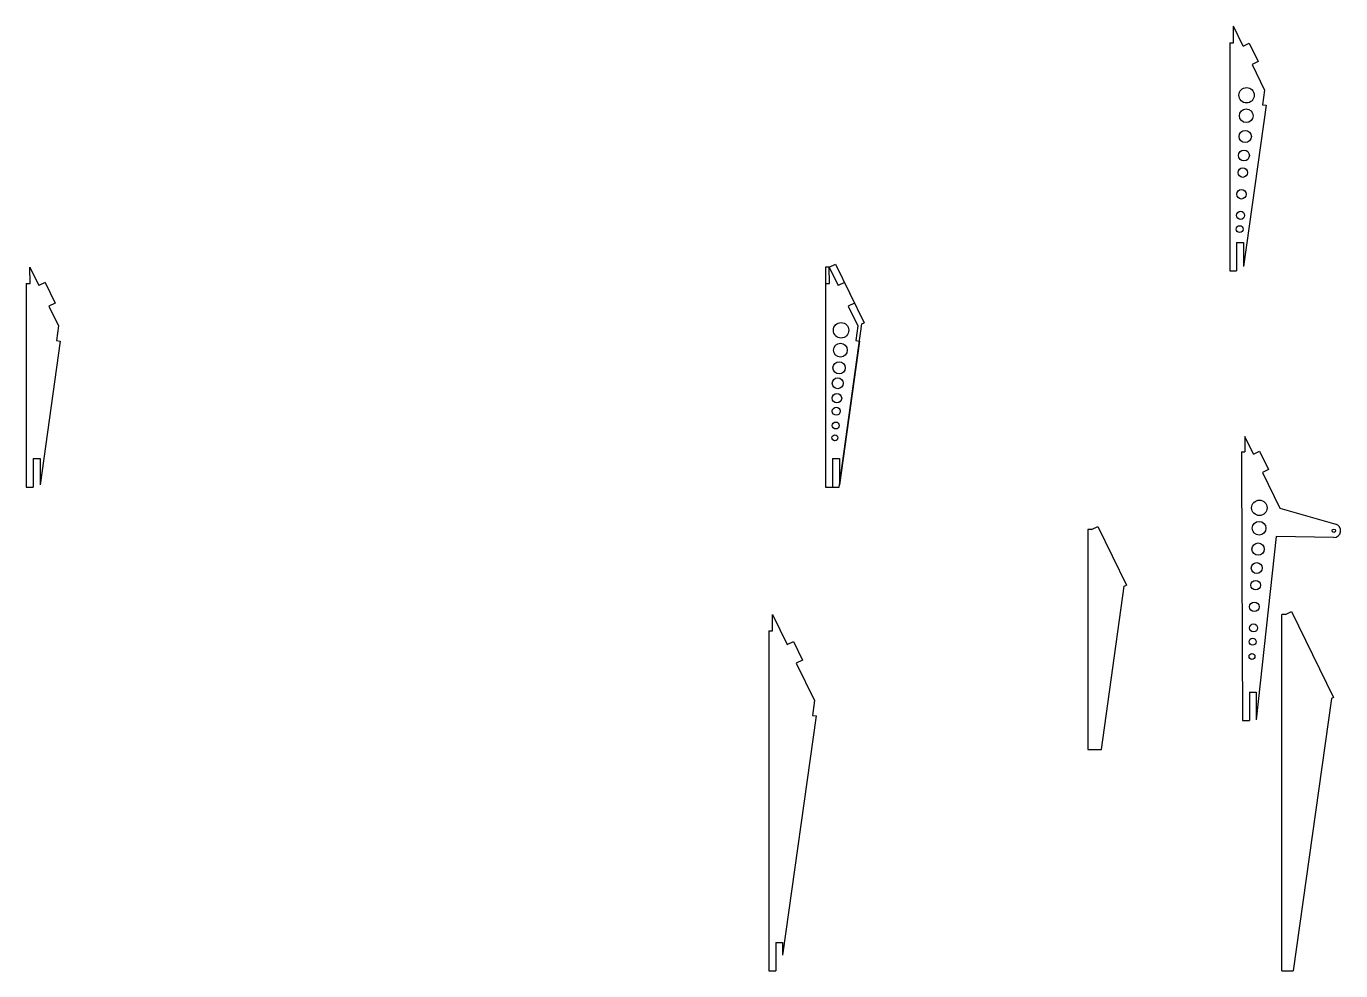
# Model space of a CAD drawing. Header units: millimetres. Extents: x -6564 to 404, y -3346 to 414.
# Drawn here: x -6399.9 to -6016.9, y -2622.2 to -2347.2 of the extents above; entities that cross this region are included whole.
import ezdxf

# ---------------------------------------------------------------- set-up
doc = ezdxf.new("R2010")
doc.units = ezdxf.units.MM
doc.layers.add('7', color=1, linetype='Continuous')
doc.layers.add('LAYER01', color=7, linetype='Continuous')

msp = doc.modelspace()

# ---------------------------------------------------------------- linework, layer by layer
for p, q in [((-6048.1465, -2351.9315), (-6048.1651, -2347.15)), ((-6049.2297, -2351.9357), (-6048.1465, -2351.9315)), ((-6045.363, -2352.895), (-6043.5654, -2352.0183)), ((-6043.5654, -2352.0183), (-6040.9352, -2357.411)), ((-6040.9352, -2357.411), (-6042.7328, -2358.2878)), ((-6039.1119, -2365.7117), (-6039.6674, -2370.0059)), ((-6039.6674, -2370.0059), (-6038.6083, -2370.1586)), ((-6398.8041, -2417.2933), (-6396.212, -2422.6078)), ((-6398.7856, -2422.0747), (-6398.8041, -2417.2933)), ((-6165.9144, -2417.2933), (-6163.3223, -2422.6078)), ((-6165.8959, -2422.0747), (-6165.9144, -2417.2933)), ((-6399.8687, -2422.0789), (-6398.7856, -2422.0747)), ((-6394.4144, -2421.7311), (-6396.212, -2422.6078)), ((-6394.4144, -2421.7311), (-6391.4771, -2427.7535)), ((-6166.979, -2422.0789), (-6165.8959, -2422.0747)), ((-6161.5248, -2421.7311), (-6163.3223, -2422.6078)), ((-6161.5248, -2421.7311), (-6158.5874, -2427.7535)), ((-6391.4771, -2427.7535), (-6393.2747, -2428.6302)), ((-6158.5874, -2427.7535), (-6160.385, -2428.6302)), ((-6393.2747, -2428.6302), (-6390.4672, -2434.3865)), ((-6160.385, -2428.6302), (-6157.5775, -2434.3865)), ((-6390.4672, -2434.3865), (-6391.0227, -2438.6807)), ((-6157.5775, -2434.3865), (-6158.133, -2438.6807)), ((-6391.0227, -2438.6807), (-6389.9636, -2438.8334)), ((-6158.133, -2438.6807), (-6157.0739, -2438.8334)), ((-6182.4512, -2518.4611), (-6178.172, -2527.2348)), ((-6182.4326, -2523.2426), (-6182.4512, -2518.4611)), ((-6183.5158, -2523.2468), (-6182.4326, -2523.2426)), ((-6178.172, -2527.2348), (-6176.3744, -2526.358)), ((-6176.3744, -2526.358), (-6173.7315, -2531.7767)), ((-6173.7315, -2531.7767), (-6175.5291, -2532.6534)), ((-6175.5291, -2532.6534), (-6170.2091, -2543.561)), ((-6170.2091, -2543.561), (-6170.7646, -2547.8552)), ((-6170.7646, -2547.8552), (-6169.7056, -2548.008))]:
    msp.add_line(p, q)
at = {"color": 2}
for p, q in [((-6042.3434, -2471.7539), (-6044.8303, -2466.6552)), ((-6044.8303, -2466.6552), (-6044.8123, -2471.0799)), ((-6045.8123, -2471.0839), (-6044.8123, -2471.0799)), ((-6045.8123, -2471.0839), (-6045.6791, -2503.796)), ((-6042.3434, -2471.7539), (-6040.5459, -2470.8772)), ((-6040.5459, -2470.8772), (-6037.9156, -2476.27)), ((-6037.9156, -2476.27), (-6039.7132, -2477.1467)), ((-6039.7132, -2477.1467), (-6034.6784, -2487.4697)), ((-6034.6784, -2487.4697), (-6018.3417, -2492.1544)), ((-6035.718, -2495.7897), (-6041.4926, -2549.1853)), ((-6018.9256, -2496.0725), (-6035.718, -2495.7897)), ((-6045.6791, -2503.796), (-6045.4926, -2549.3291)), ((-6043.4926, -2541.0729), (-6043.4926, -2549.3291)), ((-6043.4926, -2541.0729), (-6041.4926, -2541.0729)), ((-6041.4926, -2541.0729), (-6041.4926, -2549.1853)), ((-6045.4926, -2549.3291), (-6043.4926, -2549.3291))]:
    msp.add_line(p, q, dxfattribs=at)
for centre, radius in [((-6044.3404, -2367.2308), 2.2462), ((-6044.4247, -2373.1868), 2.0077), ((-6044.719, -2379.2479), 1.783), ((-6045.1131, -2384.7782), 1.5906), ((-6045.4385, -2389.764), 1.3868), ((-6045.8312, -2396.0732), 1.3868), ((-6046.0703, -2402.2116), 1.1683), ((-6046.3472, -2406.2266), 1.006), ((-6162.48, -2435.6929), 2.2462), ((-6162.664, -2441.4802), 2.0077), ((-6163.0482, -2446.6362), 1.783), ((-6163.4525, -2451.1124), 1.5906), ((-6163.6894, -2455.4801), 1.3868), ((-6163.8868, -2459.2666), 1.1683), ((-6164.0474, -2463.4276), 1.006), ((-6164.2722, -2467.009), 0.8624)]:
    msp.add_circle(centre, radius)
for centre, radius in [((-6040.6085, -2487.396), 2.2462), ((-6040.6877, -2493.352), 2.0077), ((-6018.9079, -2494.0725), 0.5), ((-6040.9768, -2499.4135), 1.783), ((-6041.3661, -2504.9441), 1.5906), ((-6041.6871, -2509.9302), 1.3868), ((-6042.0743, -2516.2396), 1.3868), ((-6042.3082, -2522.3783), 1.1683), ((-6042.5816, -2526.3935), 1.006), ((-6042.7608, -2530.6913), 0.8624)]:
    msp.add_circle(centre, radius, dxfattribs=at)
msp.add_arc((-6018.9079, -2494.0725), 2, 268.575819, 74.444383, dxfattribs=at)
at = {"layer": '7'}
for p, q in [((-6165.9144, -2417.2933), (-6164.1168, -2416.4165)), ((-6164.1168, -2416.4165), (-6155.7799, -2433.5097)), ((-6166.979, -2417.2933), (-6166.979, -2481.34)), ((-6165.9144, -2417.2933), (-6166.979, -2417.2933)), ((-6163.0698, -2481.34), (-6156.3895, -2433.807)), ((-6156.3895, -2433.807), (-6155.7799, -2433.5097)), ((-6166.979, -2481.34), (-6163.0698, -2481.34)), ((-6089.4956, -2493.7121), (-6087.698, -2492.8354)), ((-6087.698, -2492.8354), (-6079.3611, -2509.9286)), ((-6090.5602, -2493.7121), (-6090.5602, -2557.7589)), ((-6089.4956, -2493.7121), (-6090.5602, -2493.7121)), ((-6086.651, -2557.7589), (-6079.9707, -2510.2259)), ((-6079.9707, -2510.2259), (-6079.3611, -2509.9286)), ((-6034.1034, -2622.2237), (-6034.1034, -2518.4611)), ((-6033.0388, -2518.4611), (-6034.1034, -2518.4611)), ((-6033.0388, -2518.4611), (-6031.2412, -2517.5844)), ((-6031.2412, -2517.5844), (-6018.9991, -2542.6843)), ((-6018.9991, -2542.6843), (-6019.5835, -2542.9693)), ((-6019.5835, -2542.9693), (-6030.7455, -2622.2237)), ((-6090.5602, -2557.7589), (-6086.651, -2557.7589)), ((-6034.1034, -2622.2237), (-6030.7455, -2622.2237))]:
    msp.add_line(p, q, dxfattribs=at)
at = {"layer": 'LAYER01'}
for p, q in [((-6045.363, -2352.895), (-6048.1651, -2347.15)), ((-6049.2297, -2351.9357), (-6049.2297, -2418.4172)), ((-6042.7328, -2358.2878), (-6039.1119, -2365.7117)), ((-6038.6297, -2370.1541), (-6045.2297, -2417.1153)), ((-6047.2297, -2410.161), (-6047.2297, -2418.4172)), ((-6047.2297, -2410.161), (-6045.2297, -2410.161)), ((-6045.2297, -2410.161), (-6045.2297, -2417.1153)), ((-6049.2297, -2418.4172), (-6047.2297, -2418.4172)), ((-6399.8687, -2422.0789), (-6399.8687, -2481.34)), ((-6166.979, -2422.0789), (-6166.979, -2481.34)), ((-6389.985, -2438.8289), (-6395.8687, -2480.694)), ((-6157.0953, -2438.8289), (-6162.979, -2480.694)), ((-6397.8687, -2473.0839), (-6397.8687, -2481.34)), ((-6397.8687, -2473.0839), (-6395.8687, -2473.0839)), ((-6395.8687, -2473.0839), (-6395.8687, -2480.694)), ((-6164.979, -2473.0839), (-6164.979, -2481.34)), ((-6164.979, -2473.0839), (-6162.979, -2473.0839)), ((-6162.979, -2473.0839), (-6162.979, -2480.694)), ((-6399.8687, -2481.34), (-6397.8687, -2481.34)), ((-6166.979, -2481.34), (-6164.979, -2481.34)), ((-6183.5158, -2523.2468), (-6183.5158, -2622.2237)), ((-6169.7269, -2548.0034), (-6179.5158, -2617.655)), ((-6181.5158, -2613.9676), (-6181.5158, -2622.2237)), ((-6181.5158, -2613.9676), (-6179.5158, -2613.9676)), ((-6179.5158, -2613.9676), (-6179.5158, -2617.655)), ((-6183.5158, -2622.2237), (-6181.5158, -2622.2237))]:
    msp.add_line(p, q, dxfattribs=at)

doc.saveas('drawing.dxf')
